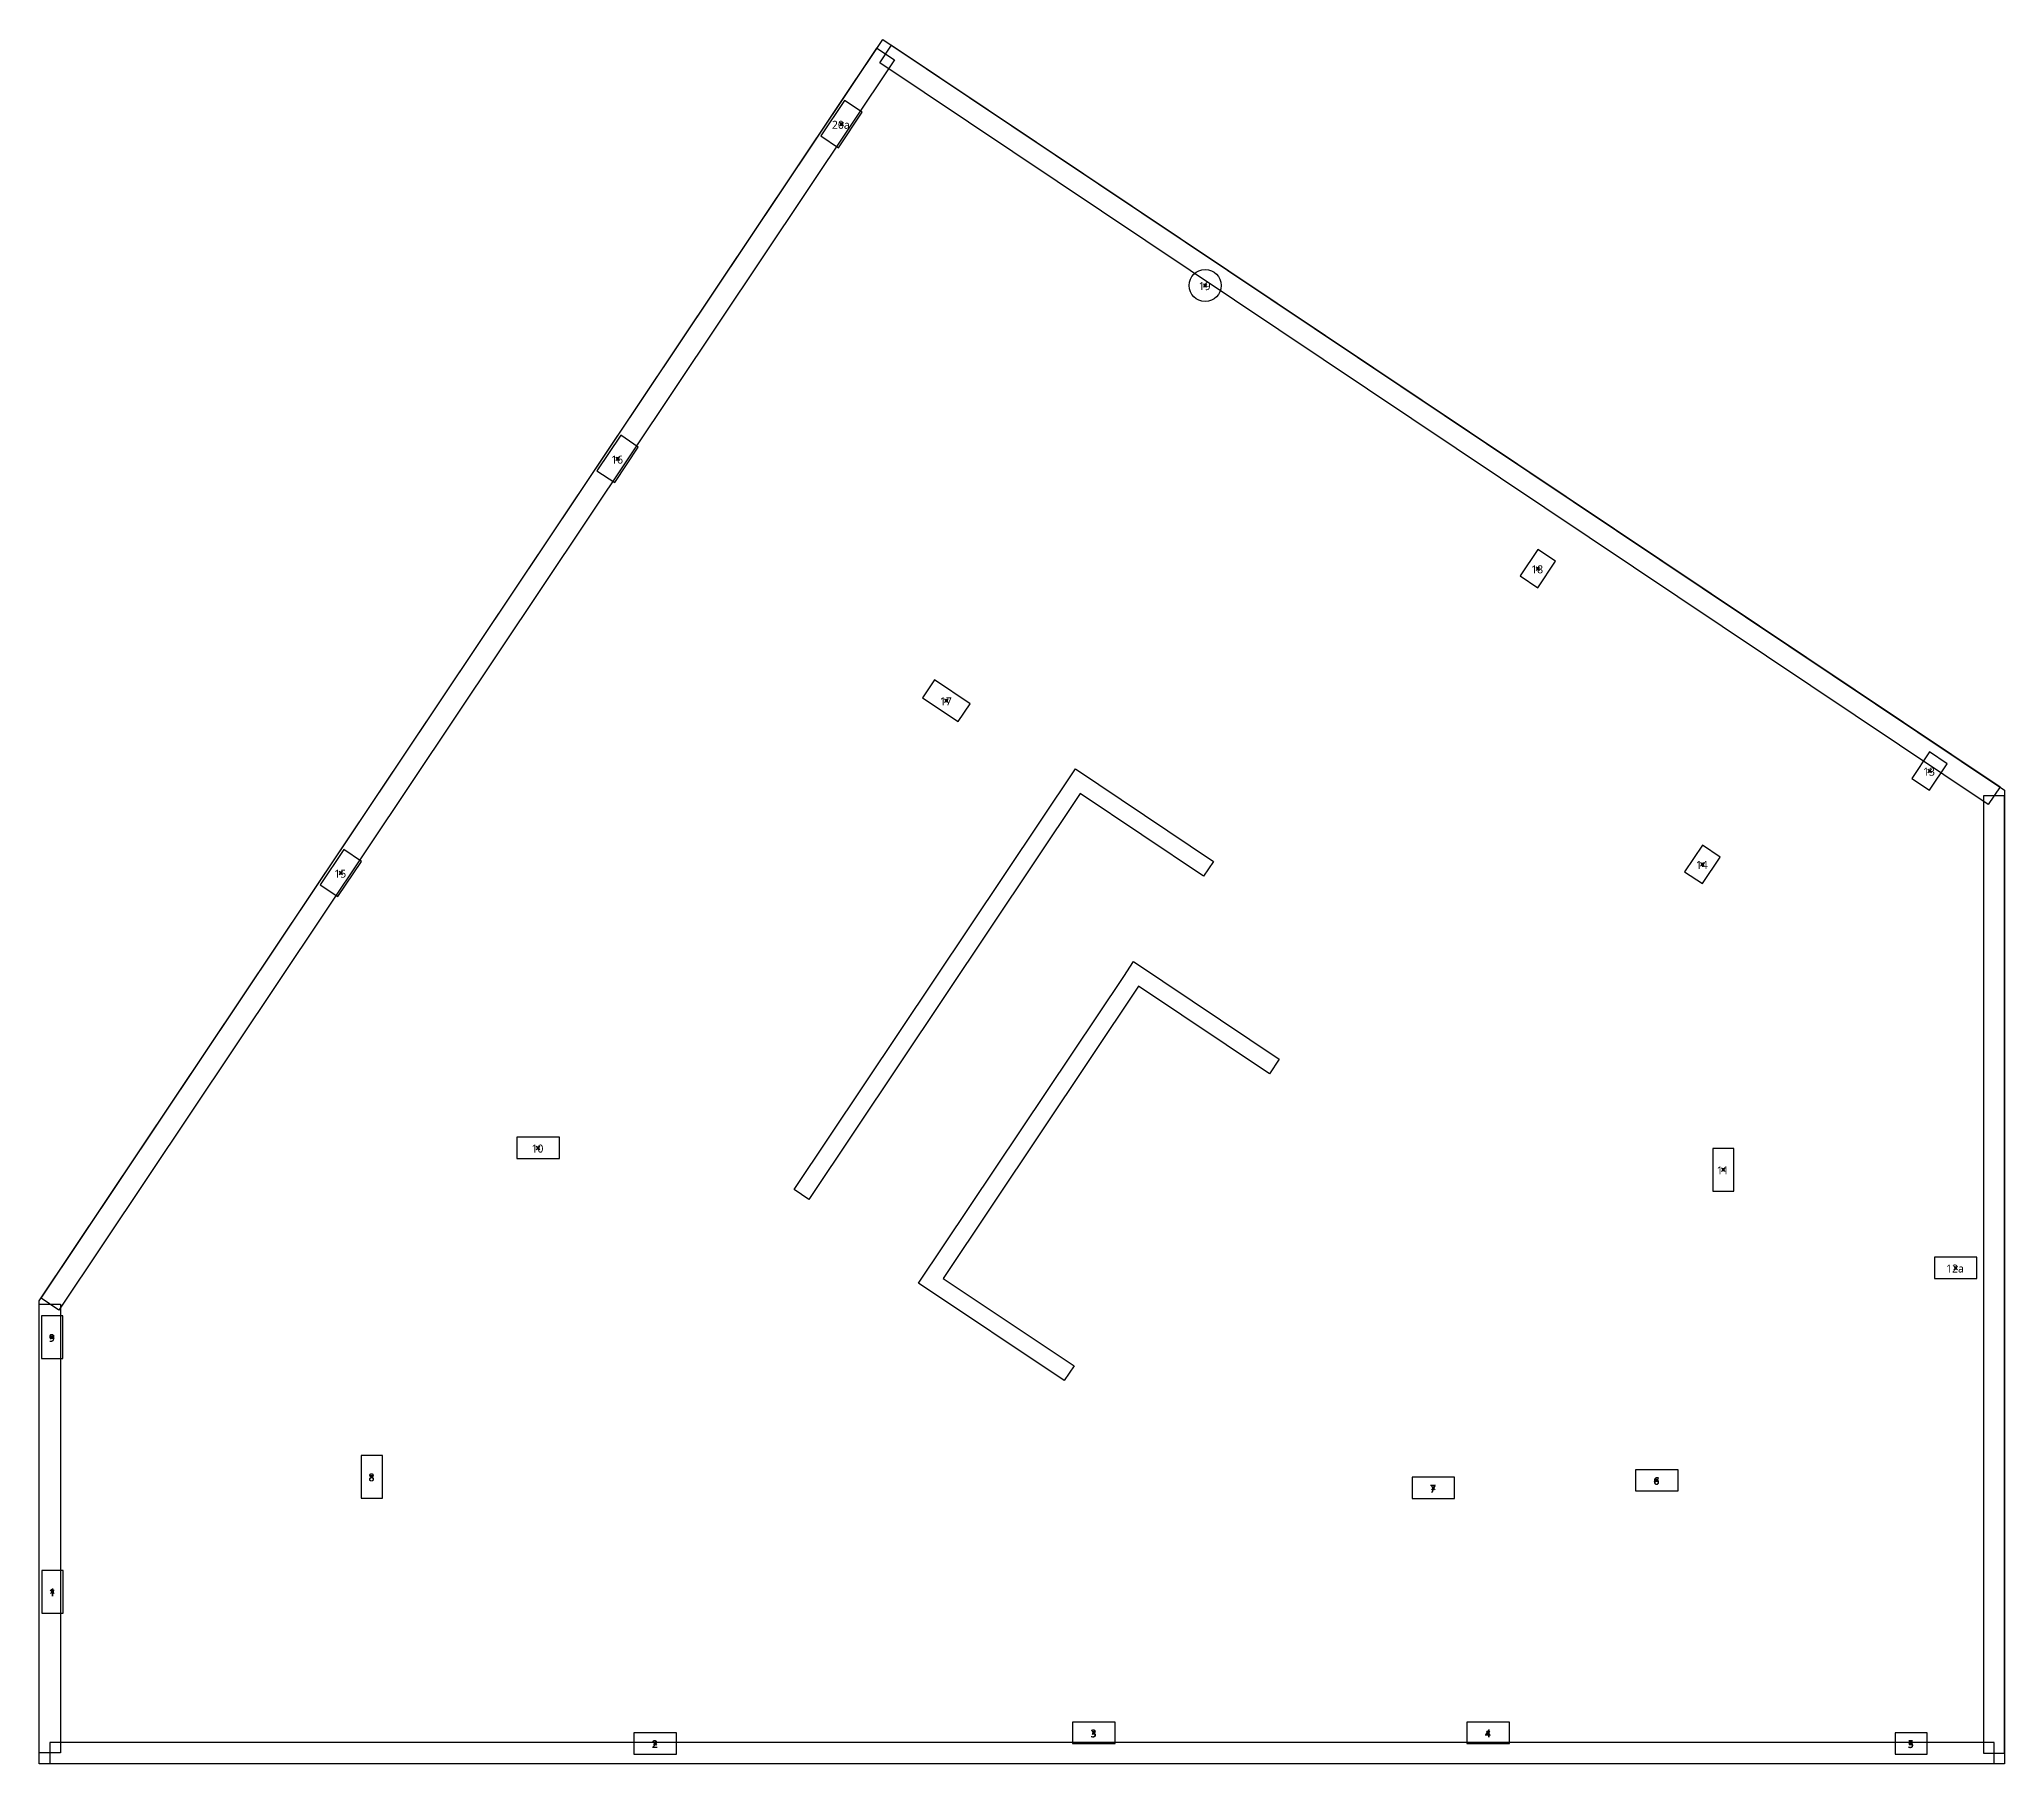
# Model space of a CAD drawing. Header units: feet. Extents: x 12833 to 16284, y 7481 to 23375.
# Drawn here: x 15171 to 16279, y 7481 to 8453 of the extents above; entities that cross this region are included whole.
import ezdxf

# ---------------------------------------------------------------- set-up
doc = ezdxf.new("R2010")
doc.units = ezdxf.units.FT
doc.header["$MEASUREMENT"] = 0
doc.header["$PDMODE"] = 99
for name, color, linetype in [('BOUNDARY', 4, 'Continuous'), ('COLS', 92, 'Continuous'), ('POINT', 2, 'Continuous'), ('WALL', 160, 'Continuous')]:
    doc.layers.add(name, color=color, linetype=linetype)
doc.layers.add('COLUMN NUMBER', color=7, linetype='Continuous', lineweight=9)
doc.styles.add('Segoe UI_B', font='segoeuib.ttf', dxfattribs={"height": 0.375})

msp = doc.modelspace()

# ---------------------------------------------------------------- texts
at = {"layer": 'COLUMN NUMBER', "char_height": 4.5, "attachment_point": 1, "style": 'Segoe UI_B'}
for s, insert, width in [('20a', (15618.3, 8406.7), 12.877), ('19', (15825, 8315.8), 8.787), ('16', (15493.8, 8218), 8.787), ('18', (16012.5, 8156.2), 8.787), ('17', (15679.1, 8081.8), 8.787), ('13', (16233.4, 8042.2), 8.787), ('14', (16105.3, 7989.6), 8.787), ('15', (15337.7, 7984.7), 8.787), ('10', (15448.9, 7829.8), 8.787), ('11', (16117.1, 7817.5), 8.787), ('12a', (16246.4, 7762.2), 12.877), ('\\fSegoe UI|b1|i0|c0|p34|;9', (15176.8, 7723.1), 4.393), ('\\fSegoe UI|b1|i0|c0|p34|;8', (15357, 7644.5), 4.393), ('\\fSegoe UI|b1|i0|c0|p34|;7', (15955.4, 7638.2), 4.393), ('\\fSegoe UI|b1|i0|c0|p34|;6', (16081.4, 7642.5), 4.393), ('\\fSegoe UI|b1|i0|c0|p34|;1', (15176.9, 7579.7), 4.393), ('\\fSegoe UI|b1|i0|c0|p34|;2', (15516.7, 7494.2), 4.393), ('\\fSegoe UI|b1|i0|c0|p34|;3', (15764, 7500.2), 4.393), ('\\fSegoe UI|b1|i0|c0|p34|;4', (15986.3, 7500.2), 4.393), ('\\fSegoe UI|b1|i0|c0|p34|;5', (16224.8, 7494.2), 4.393)]:
    msp.add_mtext(s, dxfattribs=dict(at, insert=insert, width=width))

# ---------------------------------------------------------------- linework, layer by layer
at = {"layer": 'BOUNDARY'}
msp.add_lwpolyline([(15171.4, 7741.7), (15646.9, 8452.6), (16279.4, 8029.5), (16279.4, 7480.9), (15171.4, 7480.9), (15171.4, 7741.7)], close=True, dxfattribs=at)
at = {"layer": 'COLS'}
for points in [[(15635.4, 8411.5), (15625.4, 8418.1), (15612, 8398.2), (15622, 8391.5)], [(15509.1, 8222.8), (15499.2, 8229.5), (15485.8, 8209.5), (15495.8, 8202.8)], [(16016.2, 8143.5), (16026.2, 8158.5), (16016.2, 8165.2), (16006.2, 8150.2)], [(15689.4, 8068.2), (15696.1, 8078.2), (15676.1, 8091.6), (15669.4, 8081.6)], [(16237.1, 8051.1), (16227.1, 8036.1), (16237, 8029.5), (16247, 8044.4)], [(15353.1, 7989.4), (15343.1, 7996.1), (15329.7, 7976.2), (15339.7, 7969.5)], [(16109, 7976.9), (16119, 7991.8), (16109.1, 7998.5), (16099, 7983.5)], [(15464.6, 7821.9), (15464.6, 7833.9), (15440.6, 7833.9), (15440.6, 7821.9)], [(16114.8, 7803.6), (16126.8, 7803.6), (16126.8, 7827.6), (16114.8, 7827.6)], [(16239.8, 7766.3), (16239.8, 7754.3), (16263.8, 7754.3), (16263.8, 7766.3)], [(15184.7, 7733.2), (15172.7, 7733.2), (15172.7, 7709.2), (15184.7, 7709.2)], [(15352.9, 7630.6), (15364.9, 7630.6), (15364.9, 7654.6), (15352.9, 7654.6)], [(16071.3, 7646.6), (16071.3, 7634.6), (16095.3, 7634.6), (16095.3, 7646.6)], [(15945.3, 7642.3), (15945.3, 7630.3), (15969.3, 7630.3), (15969.3, 7642.3)], [(15184.8, 7589.8), (15172.8, 7589.8), (15172.8, 7565.8), (15184.8, 7565.8)], [(15753.9, 7504.3), (15753.9, 7492.3), (15777.9, 7492.3), (15777.9, 7504.3)], [(15976.2, 7504.3), (15976.2, 7492.3), (16000.2, 7492.3), (16000.2, 7504.3)], [(15530.6, 7486.3), (15530.6, 7498.3), (15506.6, 7498.3), (15506.6, 7486.3)], [(16217.7, 7486.3), (16235.7, 7486.3), (16235.7, 7498.3), (16217.7, 7498.3)]]:
    msp.add_lwpolyline(points, close=True, dxfattribs=at)
msp.add_circle((15828.7, 8313.9), 9, dxfattribs=at)
at = {"layer": 'POINT'}
for p in [(15623.7, 8404.8), (15828.7, 8313.9), (15497.5, 8216.2), (16016.2, 8154.3), (15682.8, 8079.9), (16237.1, 8040.3), (15341.4, 7982.8), (16109, 7987.7), (15452.6, 7827.9), (16120.8, 7815.6), (16251.8, 7760.3), (15178.7, 7721.2), (15358.9, 7642.6), (15957.3, 7636.3), (16083.3, 7640.6), (15178.8, 7577.8), (15518.6, 7492.3), (15765.9, 7498.3), (15988.2, 7498.3), (16226.7, 7492.3)]:
    msp.add_point(p, dxfattribs=at)
at = {"layer": 'WALL'}
msp.add_line((15183.4, 7493), (15506.6, 7492.9), dxfattribs=at)
for points in [[(15643.6, 8447.6), (15653.6, 8441), (15182.4, 7736.5), (15172.4, 7743.2)], [(16276.8, 8031.3), (16270.1, 8021.4), (15645.2, 8439.3), (15651.9, 8449.3)], [(15605.2, 7798.8), (15596.9, 7804.4), (15755.5, 8041.5), (15833.4, 7989.4), (15827.8, 7981.1), (15758.2, 8027.6)], [(16267.4, 7486.9), (16279.4, 7486.9), (16279.4, 8026.3), (16267.4, 8026.3)], [(15754.8, 7705.1), (15749.2, 7696.8), (15667.1, 7751.7), (15782.8, 7924.6), (15788.3, 7932.9), (15870.4, 7878), (15864.9, 7869.6), (15791.1, 7919), (15681, 7754.4)], [(15183.4, 7487), (15171.4, 7487), (15171.4, 7739.9), (15183.4, 7739.9)], [(15177.4, 7481), (16273.4, 7481), (16273.4, 7492.9), (15177.4, 7492.9)]]:
    msp.add_lwpolyline(points, close=True, dxfattribs=at)

msp.set_redraw_order([(e.dxf.handle, doc.entitydb.next_handle()) for e in msp.query("TEXT MTEXT ATTDEF DIMENSION ARC_DIMENSION")])  # texts and dimensions are drawn at this point

doc.saveas('drawing.dxf')
